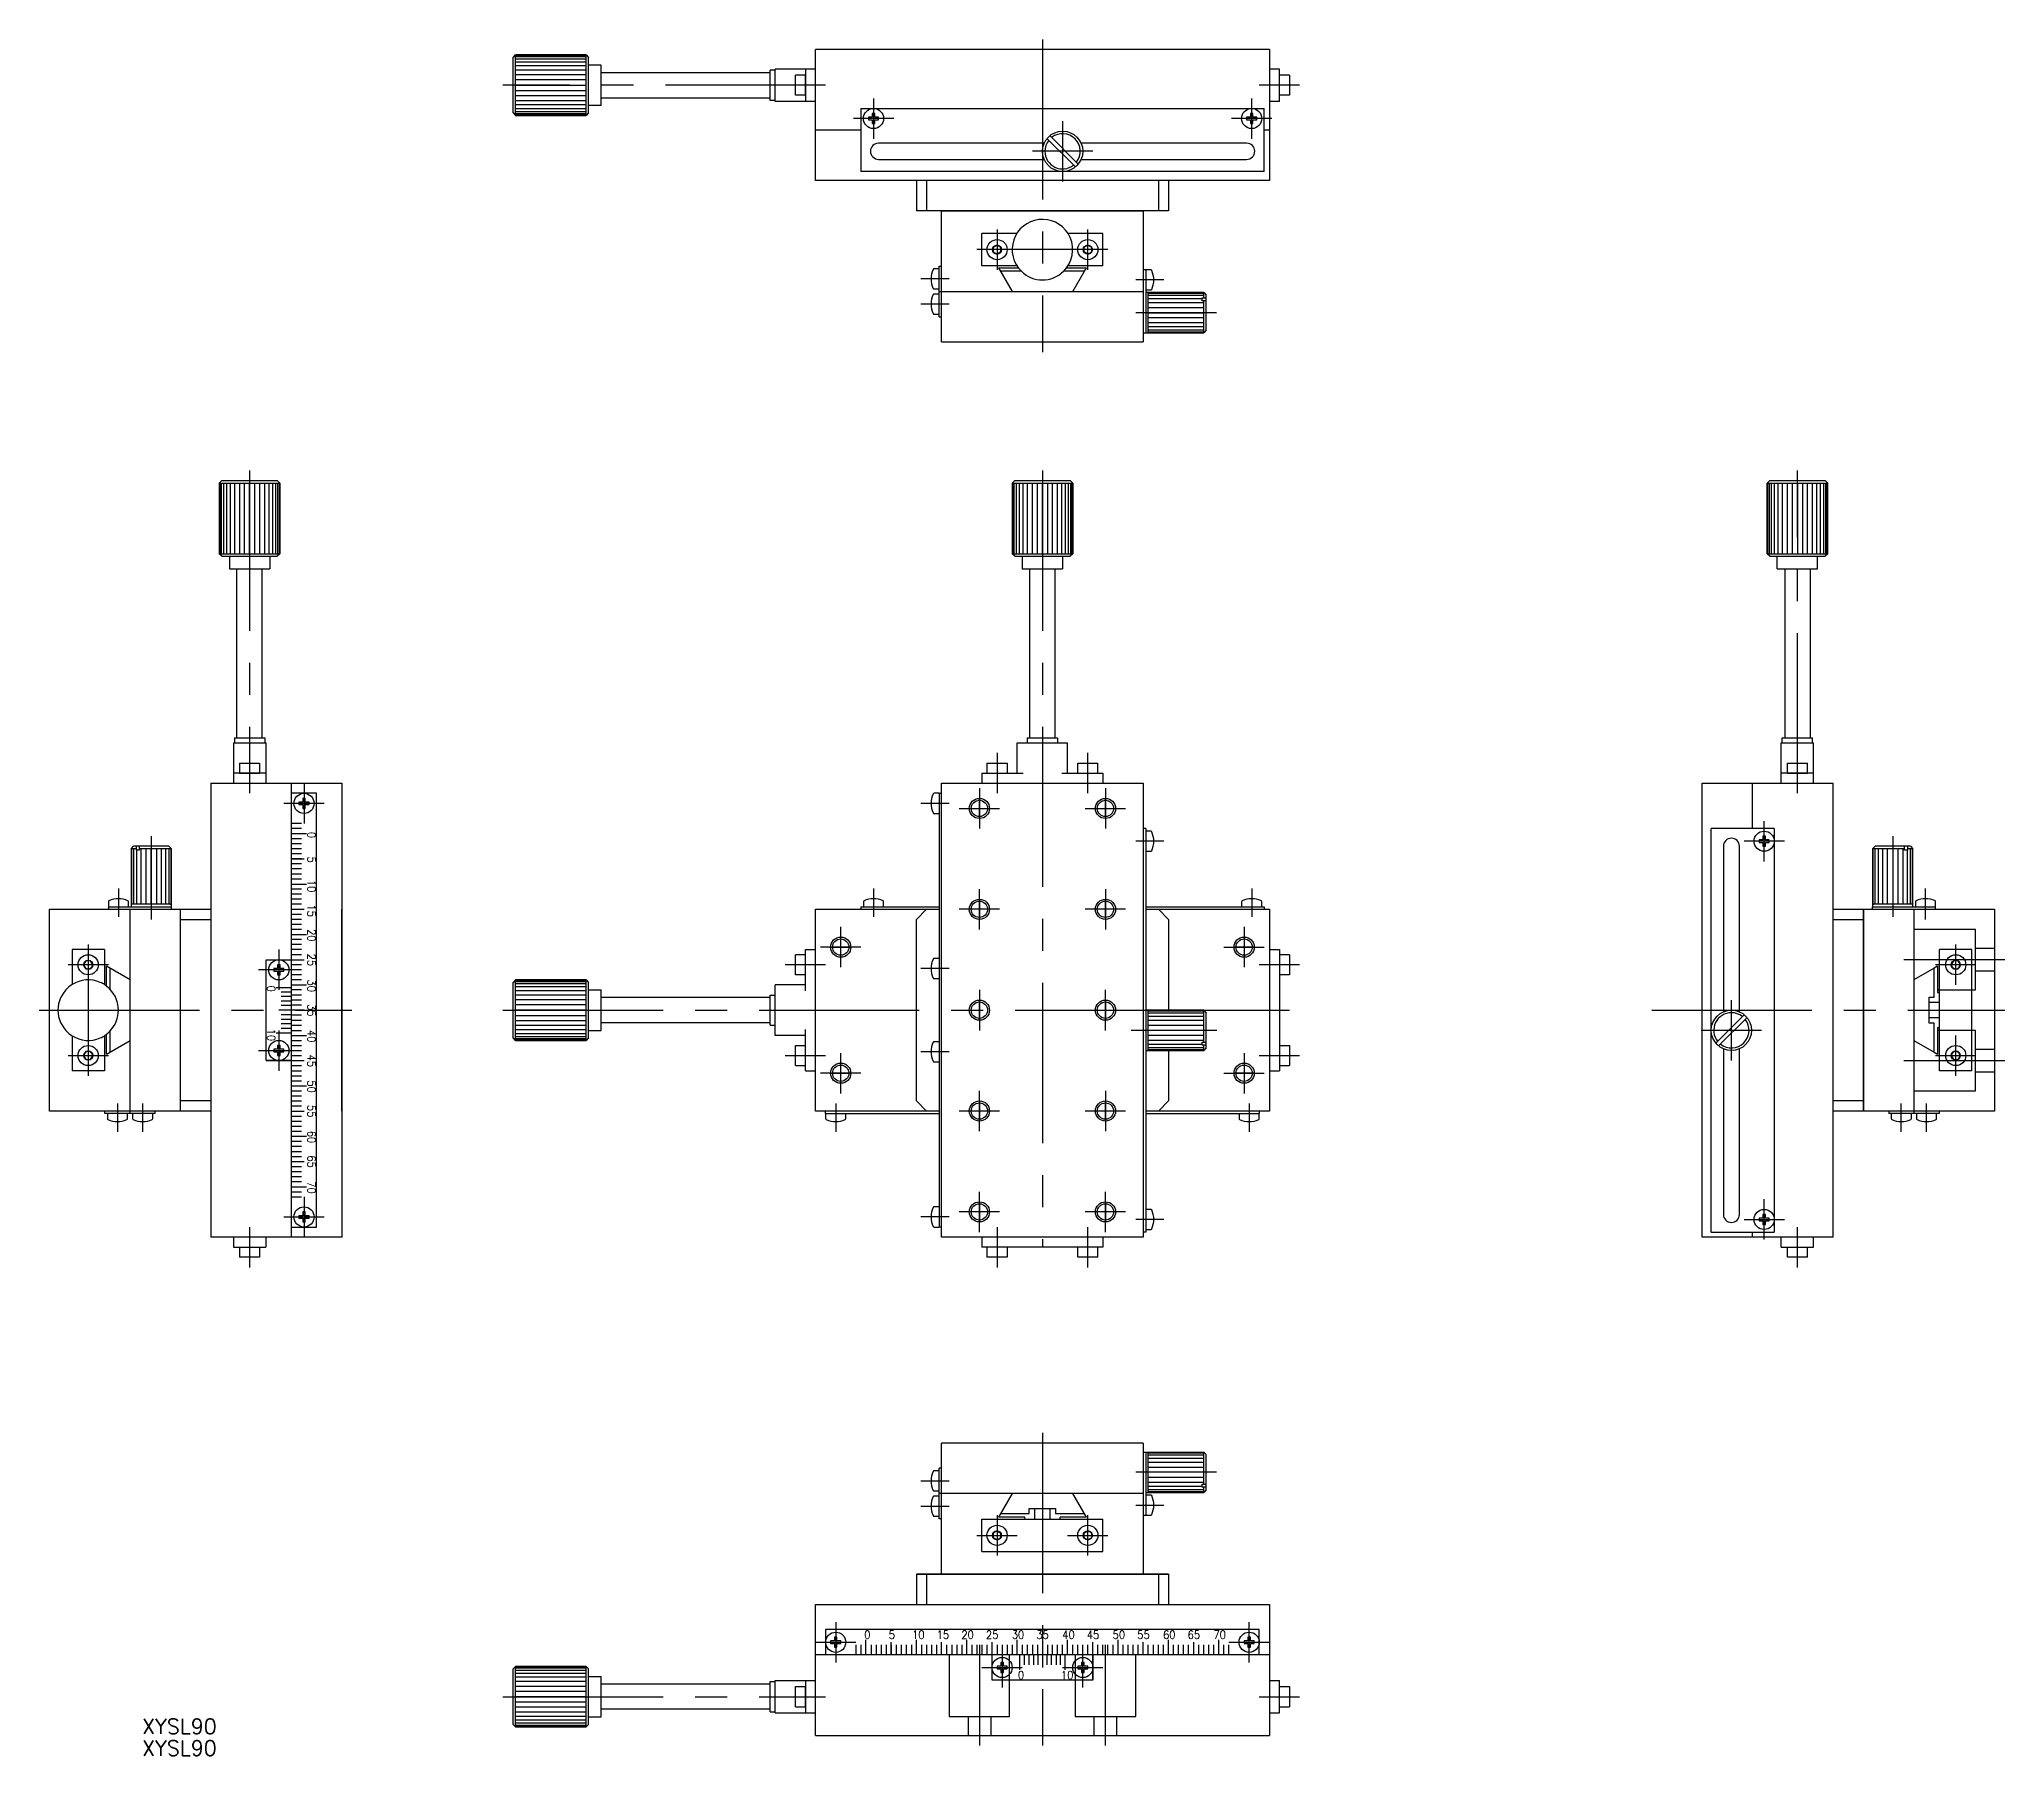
# Model space of a CAD drawing. Extents: x -199 to 404, y -148 to 193.
# Drawn here: x -198.9 to 190.8, y -147.8 to 192.5 of the extents above; entities that cross this region are included whole.
import ezdxf

# ---------------------------------------------------------------- set-up
doc = ezdxf.new("R2010")
doc.units = 0
doc.linetypes.add('CENTER', pattern=[50.8, 31.75, -6.35, 6.35, -6.35])
doc.linetypes.add('DASHED', pattern=[19.05, 12.7, -6.35])
doc.layers.get('0').update_dxf_attribs({"linetype": 'CONTINUOUS'})
doc.layers.add('CENTER', color=1, linetype='CENTER')
doc.styles.add('CONVERTER_2', font='txt.shx', dxfattribs={"width": 0.9})
doc.styles.get("Standard").update_dxf_attribs({"font": 'txt.shx', "height": 3, "bigfont": 'bigfont.shx'})

msp = doc.modelspace()

# ---------------------------------------------------------------- texts
at = {"color": 7, "linetype": 'CONTINUOUS', "style": 'CONVERTER_2', "width": 0.9}
for s, p in [('0', (-145.75, 35.36)), ('5', (-145.75, 30.48)), ('10', (-145.75, 25.84)), ('15', (-145.75, 20.96)), ('20', (-145.75, 16.08)), ('25', (-145.75, 11.2)), ('0', (-153.75, 4.86)), ('30', (-145.75, 6.08)), ('35', (-145.75, 1.2)), ('10', (-153.75, -3.66)), ('40', (-145.75, -3.92)), ('45', (-145.75, -8.8)), ('50', (-145.75, -13.92)), ('55', (-145.75, -18.8)), ('60', (-145.75, -23.92)), ('65', (-145.75, -28.8)), ('70', (-145.75, -33.92))]:
    msp.add_text(s, height=1.6, rotation=270, dxfattribs=at).set_placement(p)
for s, p in [('0', (-35.36, -124.64)), ('5', (-30.48, -124.64)), ('10', (-25.84, -124.64)), ('15', (-20.96, -124.64)), ('20', (-16.08, -124.64)), ('25', (-11.2, -124.64)), ('30', (-6.08, -124.64)), ('35', (-1.2, -124.64)), ('40', (3.92, -124.64)), ('45', (8.8, -124.64)), ('50', (13.92, -124.64)), ('55', (18.8, -124.64)), ('60', (23.92, -124.64)), ('65', (28.8, -124.64)), ('70', (33.92, -124.64)), ('0', (-4.86, -132.64)), ('10', (3.66, -132.64)), ('10', (3.66, -132.64))]:
    msp.add_text(s, height=1.6, dxfattribs=at).set_placement(p)
at = {"color": 7, "linetype": 'CONTINUOUS'}
for p in [(-178.55, -143.53), (-178.55, -147.83)]:
    msp.add_text('XYSL90', height=3, dxfattribs=at).set_placement(p)

# ---------------------------------------------------------------- linework, layer by layer
at = {"color": 7, "linetype": 'CONTINUOUS'}
for p, q in [((-105, 188.91), (-104.5, 189.41)), ((-105, 185.61), (-105, 188.91)), ((-90.5, 189.41), (-104.5, 189.41)), ((-104.5, 189.32), (-104.5, 189.41)), ((-90.5, 189.32), (-104.5, 189.32)), ((-104.5, 189.05), (-104.5, 189.32)), ((-90.5, 189.05), (-104.5, 189.05)), ((-104.5, 188.61), (-104.5, 189.05)), ((-90.5, 188.61), (-104.5, 188.61)), ((-104.5, 188.01), (-104.5, 188.61)), ((-90.5, 188.01), (-104.5, 188.01)), ((-104.5, 187.27), (-104.5, 188.01)), ((-90.5, 187.27), (-104.5, 187.27)), ((-104.5, 186.41), (-104.5, 187.27)), ((-90.5, 189.41), (-90, 188.91)), ((-90.5, 189.32), (-90.5, 189.41)), ((-90.5, 189.05), (-90.5, 189.32)), ((-90.5, 188.61), (-90.5, 189.05)), ((-90.5, 188.01), (-90.5, 188.61)), ((-90.5, 187.27), (-90.5, 188.01)), ((-90.5, 186.41), (-90.5, 187.27)), ((-90, 177.91), (-90, 188.91)), ((-87.5, 187.41), (-90, 187.41)), ((-87.5, 179.41), (-87.5, 187.41)), ((-87.5, 185.91), (-87.5, 187.41)), ((45, 190.51), (-45, 190.51)), ((-45, 164.51), (-45, 190.51)), ((-45, 185.61), (-45, 189.91)), ((45, 190.51), (45, 164.51)), ((45, 190.51), (45, 186.21)), ((-105, 185.41), (-105, 185.61)), ((-105, 181.41), (-105, 185.41)), ((-90.5, 186.41), (-104.5, 186.41)), ((-104.5, 185.44), (-104.5, 186.41)), ((-90.5, 185.44), (-104.5, 185.44)), ((-104.5, 184.46), (-104.5, 185.44)), ((-90.5, 184.46), (-104.5, 184.46)), ((-104.5, 183.41), (-104.5, 184.46)), ((-104.5, 183.41), (-90.5, 183.41)), ((-104.5, 177.41), (-104.5, 183.41)), ((-90.5, 185.44), (-90.5, 186.41)), ((-90.5, 184.46), (-90.5, 185.44)), ((-90.5, 183.41), (-90.5, 184.46)), ((-90.5, 177.41), (-90.5, 183.41)), ((-87.5, 185.91), (-54, 185.91)), ((-87.5, 180.91), (-87.5, 185.91)), ((-54, 185.91), (-54, 186.41)), ((-53, 186.41), (-54, 186.41)), ((-54, 180.91), (-54, 185.91)), ((-53, 180.21), (-53, 186.61)), ((-47, 186.61), (-53, 186.61)), ((-49, 181.41), (-49, 185.41)), ((-47, 185.41), (-49, 185.41)), ((-47, 186.61), (-47, 180.21)), ((-45, 186.61), (-47, 186.61)), ((-47, 181.41), (-47, 185.41)), ((47, 186.61), (45, 186.61)), ((47, 180.21), (47, 186.61)), ((49, 185.41), (47, 185.41)), ((49, 185.41), (49, 181.41)), ((-105, 177.91), (-105, 181.41)), ((-104.5, 182.37), (-90.5, 182.37)), ((-104.5, 181.39), (-90.5, 181.39)), ((-104.5, 180.41), (-90.5, 180.41)), ((-104.5, 179.56), (-90.5, 179.56)), ((-87.5, 179.41), (-90, 179.41)), ((-87.5, 179.41), (-90, 179.41)), ((-87.5, 180.91), (-54, 180.91)), ((-87.5, 179.41), (-87.5, 180.91)), ((-54, 180.41), (-54, 180.91)), ((-53, 180.41), (-54, 180.41)), ((-47, 180.21), (-53, 180.21)), ((-47, 181.41), (-49, 181.41)), ((-45, 180.21), (-47, 180.21)), ((47, 180.21), (45, 180.21)), ((49, 181.41), (47, 181.41)), ((-105, 177.91), (-104.5, 177.41)), ((-104.5, 178.82), (-90.5, 178.82)), ((-104.5, 178.22), (-90.5, 178.22)), ((-104.5, 177.78), (-90.5, 177.78)), ((-104.5, 177.51), (-90.5, 177.51)), ((-104.5, 177.41), (-90.5, 177.41)), ((-90.5, 177.41), (-104.5, 177.41)), ((-90, 177.91), (-90.5, 177.41)), ((-36, 178.81), (44, 178.81)), ((-36, 178.81), (-36, 174.51)), ((-33.75, 177.06), (-34.5, 177.06)), ((-34.5, 177.06), (-34.5, 176.56)), ((-34.5, 176.56), (-33.75, 176.56)), ((-33.25, 177.81), (-33.75, 177.81)), ((-33.75, 177.81), (-33.75, 177.06)), ((-33.75, 176.56), (-33.75, 175.81)), ((-33.75, 175.81), (-33.25, 175.81)), ((-33.25, 177.06), (-33.25, 177.81)), ((-32.5, 177.06), (-33.25, 177.06)), ((-33.25, 175.81), (-33.25, 176.56)), ((-33.25, 176.56), (-32.5, 176.56)), ((-32.5, 176.56), (-32.5, 177.06)), ((40.5, 177.06), (40.5, 176.56)), ((41.25, 177.06), (40.5, 177.06)), ((40.5, 176.56), (41.25, 176.56)), ((41.25, 177.81), (41.25, 177.06)), ((41.75, 177.81), (41.25, 177.81)), ((41.25, 176.56), (41.25, 175.81)), ((41.25, 175.81), (41.75, 175.81)), ((41.75, 177.06), (41.75, 177.81)), ((42.5, 177.06), (41.75, 177.06)), ((41.75, 176.56), (42.5, 176.56)), ((41.75, 175.81), (41.75, 176.56)), ((42.5, 176.56), (42.5, 177.06)), ((44, 174.51), (44, 178.81)), ((-36, 174.51), (-45, 174.51)), ((-36, 174.51), (-36, 166.31)), ((0.33, 171.91), (-32.5, 171.91)), ((6.53, 167.22), (0.9, 172.85)), ((7.1, 167.78), (1.47, 173.41)), ((40.5, 171.91), (7.67, 171.91)), ((44, 166.31), (44, 174.51)), ((45, 174.51), (44, 174.51)), ((-32.5, 168.71), (0.33, 168.71)), ((7.67, 168.71), (40.5, 168.71)), ((45, 164.51), (-45, 164.51)), ((44, 166.31), (-36, 166.31)), ((-25, 164.51), (-25, 158.51)), ((-23, 164.51), (-23, 158.51)), ((23, 164.51), (23, 158.51)), ((25, 164.51), (25, 158.51)), ((25, 158.51), (-25, 158.51)), ((-20, 158.51), (20, 158.51)), ((-20, 158.51), (20, 158.51)), ((-20, 132.51), (-20, 158.51)), ((20, 158.51), (20, 134.31)), ((-5.08, 154.01), (-12, 154.01)), ((-12, 147.61), (-12, 154.01)), ((12, 154.01), (5.08, 154.01)), ((12, 147.61), (12, 154.01)), ((-9, 151.71), (-9.78, 151.26)), ((-9.78, 151.26), (-9.78, 150.36)), ((-9.78, 150.36), (-9, 149.91)), ((-8.22, 151.26), (-9, 151.71)), ((-8.22, 150.36), (-9, 149.91)), ((-8.22, 150.36), (-8.22, 151.26)), ((9, 151.71), (8.22, 151.26)), ((8.22, 151.26), (8.22, 150.36)), ((9, 149.91), (8.22, 150.36)), ((9.78, 151.26), (9, 151.71)), ((9, 149.91), (9.78, 150.36)), ((9.78, 150.36), (9.78, 151.26)), ((-20.5, 147.01), (-21.49, 147.01)), ((-20.5, 137.51), (-20.5, 147.51)), ((-20.5, 147.51), (-20, 147.51)), ((-20, 147.21), (-20, 147.51)), ((-5.08, 147.61), (-12, 147.61)), ((-8.71, 147.21), (-6, 142.51)), ((-8.71, 147.21), (-4.8, 147.21)), ((-4.18, 146.51), (-8.31, 146.51)), ((8.31, 146.51), (4.18, 146.51)), ((4.8, 147.21), (8.71, 147.21)), ((12, 147.61), (5.08, 147.61)), ((6, 142.51), (8.31, 146.51)), ((8.31, 146.51), (8.71, 147.21)), ((8.31, 146.51), (8.48, 146.81)), ((20.5, 146.81), (20, 146.81)), ((20.5, 146.81), (20.5, 134.31)), ((21.49, 146.81), (20.5, 146.81)), ((-21.49, 143.01), (-20.5, 143.01)), ((-20.5, 142.01), (-21.49, 142.01)), ((-20.5, 142.51), (20, 142.51)), ((20.5, 142.81), (21.49, 142.81)), ((32, 142.31), (20.5, 142.31)), ((21, 134.31), (21, 142.31)), ((21, 142.18), (32, 142.18)), ((21, 141.78), (32, 141.78)), ((21, 141.14), (31.7, 141.14)), ((31.7, 140.68), (31.7, 141.24)), ((31.7, 141.24), (32.5, 141.24)), ((32.5, 140.68), (31.7, 140.68)), ((32, 141.24), (32, 142.31)), ((32, 142.31), (32.5, 141.81)), ((32, 134.31), (32, 140.68)), ((32.5, 134.81), (32.5, 141.81)), ((-21.49, 138.01), (-20.5, 138.01)), ((-20.5, 137.51), (-20, 137.51)), ((21, 140.31), (32, 140.31)), ((21, 139.35), (32, 139.35)), ((21, 138.31), (32, 138.31)), ((32, 137.28), (21, 137.28)), ((20, 134.31), (32, 134.31)), ((20, 134.31), (20, 132.51)), ((32, 136.31), (21, 136.31)), ((32, 135.49), (21, 135.49)), ((32, 134.85), (21, 134.85)), ((21, 134.56), (21, 134.31)), ((32, 134.45), (21, 134.45)), ((32.5, 134.81), (32, 134.31)), ((-20, 132.51), (20, 132.51)), ((-163.25, 104.5), (-162.75, 105)), ((-163.25, 104.5), (-163.25, 90.5)), ((-163.25, 104.5), (-163.16, 104.5)), ((-163.16, 104.5), (-163.16, 90.5)), ((-163.16, 104.5), (-162.89, 104.5)), ((-162.89, 104.5), (-162.89, 90.5)), ((-162.89, 104.5), (-162.44, 104.5)), ((-162.75, 105), (-159.45, 105)), ((-162.44, 104.5), (-162.44, 90.5)), ((-162.44, 104.5), (-161.84, 104.5)), ((-161.84, 104.5), (-161.84, 90.5)), ((-161.84, 104.5), (-161.1, 104.5)), ((-161.1, 104.5), (-161.1, 90.5)), ((-161.1, 104.5), (-160.25, 104.5)), ((-160.25, 104.5), (-160.25, 90.5)), ((-160.25, 104.5), (-159.27, 104.5)), ((-159.45, 105), (-159.25, 105)), ((-159.27, 104.5), (-159.27, 90.5)), ((-159.27, 104.5), (-158.29, 104.5)), ((-159.25, 105), (-155.25, 105)), ((-158.29, 104.5), (-158.29, 90.5)), ((-158.29, 104.5), (-157.25, 104.5)), ((-157.25, 90.5), (-157.25, 104.5)), ((-157.25, 104.5), (-151.25, 104.5)), ((-156.21, 90.5), (-156.21, 104.5)), ((-155.25, 105), (-151.75, 105)), ((-155.23, 90.5), (-155.23, 104.5)), ((-154.25, 90.5), (-154.25, 104.5)), ((-153.39, 90.5), (-153.39, 104.5)), ((-152.65, 90.5), (-152.65, 104.5)), ((-152.05, 90.5), (-152.05, 104.5)), ((-151.25, 104.5), (-151.75, 105)), ((-151.61, 90.5), (-151.61, 104.5)), ((-151.34, 90.5), (-151.34, 104.5)), ((-151.25, 104.5), (-151.25, 90.5)), ((-151.25, 90.5), (-151.25, 104.5)), ((-6, 104.5), (-5.5, 105)), ((-6, 104.5), (-6, 90.5)), ((-6, 104.5), (-5.91, 104.5)), ((-5.91, 104.5), (-5.91, 90.5)), ((-5.91, 104.5), (-5.64, 104.5)), ((-5.64, 104.5), (-5.64, 90.5)), ((-5.64, 104.5), (-5.2, 104.5)), ((-5.5, 105), (-2.2, 105)), ((-5.2, 104.5), (-5.2, 90.5)), ((-5.2, 104.5), (-4.6, 104.5)), ((-4.6, 104.5), (-4.6, 90.5)), ((-4.6, 104.5), (-3.86, 104.5)), ((-3.86, 104.5), (-3.86, 90.5)), ((-3.86, 104.5), (-3, 104.5)), ((-3, 104.5), (-3, 90.5)), ((-3, 104.5), (-2.02, 104.5)), ((-2.2, 105), (-2, 105)), ((-2.02, 104.5), (-2.02, 90.5)), ((-2.02, 104.5), (-1.04, 104.5)), ((-2, 105), (2, 105)), ((-1.04, 104.5), (-1.04, 90.5)), ((-1.04, 104.5), (0, 104.5)), ((0, 90.5), (0, 104.5)), ((0, 104.5), (6, 104.5)), ((1.04, 90.5), (1.04, 104.5)), ((2, 105), (5.5, 105)), ((2.02, 90.5), (2.02, 104.5)), ((3, 90.5), (3, 104.5)), ((3.86, 90.5), (3.86, 104.5)), ((4.6, 90.5), (4.6, 104.5)), ((5.2, 90.5), (5.2, 104.5)), ((6, 104.5), (5.5, 105)), ((5.64, 90.5), (5.64, 104.5)), ((5.91, 90.5), (5.91, 104.5)), ((6, 104.5), (6, 90.5)), ((6, 90.5), (6, 104.5)), ((144.24, 105), (143.74, 104.5)), ((143.74, 104.5), (149.74, 104.5)), ((143.74, 90.5), (143.74, 104.5)), ((143.74, 104.5), (143.74, 90.5)), ((143.83, 104.5), (143.83, 90.5)), ((144.1, 104.5), (144.1, 90.5)), ((144.24, 105), (147.74, 105)), ((144.54, 104.5), (144.54, 90.5)), ((145.14, 104.5), (145.14, 90.5)), ((145.88, 104.5), (145.88, 90.5)), ((146.74, 104.5), (146.74, 90.5)), ((147.72, 104.5), (147.72, 90.5)), ((147.74, 105), (151.74, 105)), ((148.7, 104.5), (148.7, 90.5)), ((149.74, 104.5), (149.74, 90.5)), ((149.74, 104.5), (150.78, 104.5)), ((150.78, 90.5), (150.78, 104.5)), ((150.78, 104.5), (151.76, 104.5)), ((151.74, 105), (151.94, 105)), ((151.76, 90.5), (151.76, 104.5)), ((151.76, 104.5), (152.74, 104.5)), ((151.94, 105), (155.24, 105)), ((152.74, 90.5), (152.74, 104.5)), ((152.74, 104.5), (153.6, 104.5)), ((153.6, 90.5), (153.6, 104.5)), ((153.6, 104.5), (154.34, 104.5)), ((154.34, 90.5), (154.34, 104.5)), ((154.34, 104.5), (154.94, 104.5)), ((154.94, 90.5), (154.94, 104.5)), ((154.94, 104.5), (155.38, 104.5)), ((155.24, 105), (155.74, 104.5)), ((155.38, 90.5), (155.38, 104.5)), ((155.38, 104.5), (155.65, 104.5)), ((155.65, 90.5), (155.65, 104.5)), ((155.65, 104.5), (155.74, 104.5)), ((155.74, 90.5), (155.74, 104.5)), ((-163.25, 90.5), (-163.16, 90.5)), ((-162.75, 90), (-163.25, 90.5)), ((-163.16, 90.5), (-162.89, 90.5)), ((-162.89, 90.5), (-162.44, 90.5)), ((-162.75, 90), (-151.75, 90)), ((-162.44, 90.5), (-161.84, 90.5)), ((-161.84, 90.5), (-161.1, 90.5)), ((-161.25, 90), (-153.25, 90)), ((-161.25, 90), (-161.25, 87.5)), ((-161.1, 90.5), (-160.25, 90.5)), ((-160.25, 90.5), (-159.27, 90.5)), ((-159.27, 90.5), (-158.29, 90.5)), ((-158.29, 90.5), (-157.25, 90.5)), ((-157.25, 90.5), (-151.25, 90.5)), ((-153.25, 90), (-153.25, 87.5)), ((-153.25, 90), (-153.25, 87.5)), ((-152.05, 90.5), (-151.61, 90.5)), ((-151.25, 90.5), (-151.75, 90)), ((-151.61, 90.5), (-151.34, 90.5)), ((-151.34, 90.5), (-151.25, 90.5)), ((-6, 90.5), (-5.91, 90.5)), ((-5.5, 90), (-6, 90.5)), ((-5.91, 90.5), (-5.64, 90.5)), ((-5.64, 90.5), (-5.2, 90.5)), ((-5.5, 90), (5.5, 90)), ((-5.2, 90.5), (-4.6, 90.5)), ((-4.6, 90.5), (-3.86, 90.5)), ((-4, 90), (-4, 87.5)), ((-4, 90), (4, 90)), ((-3.86, 90.5), (-3, 90.5)), ((-3, 90.5), (-2.02, 90.5)), ((-2.02, 90.5), (-1.04, 90.5)), ((-1.04, 90.5), (0, 90.5)), ((0, 90.5), (6, 90.5)), ((4, 90), (4, 87.5)), ((4, 90), (4, 87.5)), ((6, 90.5), (5.5, 90)), ((143.74, 90.5), (149.74, 90.5)), ((144.24, 90), (143.74, 90.5)), ((144.24, 90), (155.24, 90)), ((145.74, 87.5), (145.74, 90)), ((145.74, 87.5), (145.74, 90)), ((149.74, 90.5), (150.78, 90.5)), ((150.78, 90.5), (151.76, 90.5)), ((151.76, 90.5), (152.74, 90.5)), ((152.74, 90.5), (153.6, 90.5)), ((153.6, 90.5), (154.34, 90.5)), ((153.74, 87.5), (153.74, 90)), ((154.34, 90.5), (154.94, 90.5)), ((154.94, 90.5), (155.38, 90.5)), ((155.74, 90.5), (155.24, 90)), ((155.38, 90.5), (155.65, 90.5)), ((155.65, 90.5), (155.74, 90.5)), ((-161.25, 87.5), (-153.25, 87.5)), ((-161.25, 87.5), (-159.75, 87.5)), ((-159.75, 54), (-159.75, 87.5)), ((-159.75, 87.5), (-154.75, 87.5)), ((-154.75, 54), (-154.75, 87.5)), ((-154.75, 87.5), (-153.25, 87.5)), ((-4, 87.5), (-2.5, 87.5)), ((-4, 87.5), (4, 87.5)), ((-2.5, 54), (-2.5, 87.5)), ((-2.5, 87.5), (2.5, 87.5)), ((2.5, 54), (2.5, 87.5)), ((2.5, 87.5), (4, 87.5)), ((145.74, 87.5), (147.24, 87.5)), ((145.74, 87.5), (153.74, 87.5)), ((147.24, 87.5), (147.24, 54)), ((147.24, 87.5), (152.24, 87.5)), ((152.24, 87.5), (152.24, 54)), ((152.24, 87.5), (153.74, 87.5)), ((-160.45, 53), (-154.05, 53)), ((-160.45, 53), (-160.45, 47)), ((-160.25, 54), (-160.25, 53)), ((-160.25, 54), (-159.75, 54)), ((-159.75, 54), (-154.75, 54)), ((-154.75, 54), (-154.25, 54)), ((-154.25, 54), (-154.25, 53)), ((-154.05, 53), (-154.05, 47)), ((-5, 53), (-3, 53)), ((-5, 47), (-5, 53)), ((-3, 54), (-2.5, 54)), ((-3, 54), (-3, 53)), ((-3, 53), (3, 53)), ((-2.5, 54), (2.5, 54)), ((2.5, 54), (3, 54)), ((3, 54), (3, 53)), ((3, 53), (5, 53)), ((5, 47), (5, 53)), ((146.54, 47), (146.54, 53)), ((146.54, 53), (152.94, 53)), ((146.74, 54), (147.24, 54)), ((146.74, 53), (146.74, 54)), ((147.24, 54), (152.24, 54)), ((152.24, 54), (152.74, 54)), ((152.74, 53), (152.74, 54)), ((152.94, 47), (152.94, 53)), ((-154.05, 47), (-160.45, 47)), ((-160.45, 47), (-160.45, 45)), ((-159.25, 49), (-155.25, 49)), ((-159.25, 49), (-159.25, 47)), ((-159.25, 47), (-155.25, 47)), ((-155.25, 49), (-155.25, 47)), ((-154.05, 47), (-154.05, 45)), ((-12, 47), (-12, 45)), ((-12, 47), (-3.84, 47)), ((-11, 49), (-11, 47)), ((-11, 49), (-7, 49)), ((-7, 49), (-7, 47)), ((3.84, 47), (7, 47)), ((7, 49), (11, 49)), ((7, 47), (7, 49)), ((7, 47), (12, 47)), ((11, 47), (11, 49)), ((11, 47), (12, 47)), ((12, 47), (12, 45)), ((146.54, 45), (146.54, 47)), ((152.94, 47), (146.54, 47)), ((147.74, 47), (147.74, 49)), ((147.74, 49), (151.74, 49)), ((147.74, 47), (151.74, 47)), ((151.74, 47), (151.74, 49)), ((152.94, 45), (152.94, 47)), ((-164.95, 45), (-164.95, -25)), ((-164.95, 45), (-138.95, 45)), ((-148.95, 43), (-148.95, 45)), ((-148.95, -45), (-148.95, 43)), ((-143.95, 43), (-148.95, 43)), ((-143.95, -43), (-143.95, 43)), ((-138.95, 45), (-138.95, 0)), ((-20.5, 43), (-21.49, 43)), ((-20.5, 43), (-20.5, 29.78)), ((-20.5, 43), (-20, 43)), ((-20, 45), (-14, 45)), ((-20, 43), (-20, 45)), ((-20, -43), (-20, 43)), ((-14, 45), (-12, 45)), ((-12, 45), (-10, 45)), ((-10, 45), (-4, 45)), ((-4, 45), (20, 45)), ((-3, 45), (-2.5, 45)), ((-2.5, 45), (2.5, 45)), ((2.5, 45), (3, 45)), ((20, 45), (20, -45)), ((130.84, -45), (130.84, 45)), ((130.84, 45), (156.84, 45)), ((140.84, 36), (140.84, 45)), ((151.94, 45), (156.24, 45)), ((156.84, -45), (156.84, 45)), ((-146.7, 41.25), (-147.45, 41.25)), ((-147.45, 41.25), (-147.45, 40.75)), ((-147.45, 40.75), (-146.7, 40.75)), ((-146.2, 42), (-146.7, 42)), ((-146.7, 42), (-146.7, 41.25)), ((-146.7, 40.75), (-146.7, 40)), ((-146.7, 40), (-146.2, 40)), ((-146.2, 41.25), (-146.2, 42)), ((-145.45, 41.25), (-146.2, 41.25)), ((-146.2, 40.75), (-145.45, 40.75)), ((-146.2, 40), (-146.2, 40.75)), ((-145.45, 40.75), (-145.45, 41.25)), ((-21.49, 39), (-20.5, 39)), ((-146.95, 37), (-148.95, 37)), ((-146.95, 36), (-148.95, 36)), ((-146.95, 36), (-148.95, 36)), ((20.5, 36), (20, 36)), ((20.5, 36), (20.5, -44)), ((21.49, 35.5), (20.5, 35.5)), ((132.64, -44), (132.64, 36)), ((140.84, 36), (132.64, 36)), ((145.14, 36), (140.84, 36)), ((145.14, 36), (145.14, -44)), ((-180.75, 32), (-180.25, 32.5)), ((-180.75, 32), (-180.75, 20.5)), ((-179.67, 32), (-180.75, 32)), ((-180.61, 21), (-180.61, 32)), ((-173.25, 32.5), (-180.25, 32.5)), ((-180.21, 21), (-180.21, 32)), ((-179.67, 31.7), (-179.67, 32.5)), ((-179.11, 31.7), (-179.67, 31.7)), ((-179.58, 21), (-179.58, 31.7)), ((-179.11, 32.5), (-179.11, 31.7)), ((-172.75, 32), (-179.11, 32)), ((-178.75, 21), (-178.75, 32)), ((-177.78, 21), (-177.78, 32)), ((-176.75, 21), (-176.75, 32)), ((-175.71, 32), (-175.71, 21)), ((-174.75, 32), (-174.75, 21)), ((-173.92, 32), (-173.92, 21)), ((-173.28, 32), (-173.28, 21)), ((-173.25, 32.5), (-172.75, 32)), ((-172.88, 32), (-172.88, 21)), ((-172.75, 20), (-172.75, 32)), ((-148.95, 35), (-145.95, 35)), ((-146.95, 34), (-148.95, 34)), ((-146.95, 33), (-148.95, 33)), ((-146.95, 33), (-148.95, 33)), ((-146.95, 33), (-148.95, 33)), ((-146.95, 32), (-148.95, 32)), ((-146.95, 32), (-148.95, 32)), ((20.5, 31.5), (21.49, 31.5)), ((135.04, 32.5), (135.04, -0.33)), ((138.24, -0.33), (138.24, 32.5)), ((142.14, 33.75), (142.14, 33.25)), ((142.89, 33.75), (142.14, 33.75)), ((142.14, 33.25), (142.89, 33.25)), ((142.89, 34.5), (142.89, 33.75)), ((143.39, 34.5), (142.89, 34.5)), ((142.89, 33.25), (142.89, 32.5)), ((142.89, 32.5), (143.39, 32.5)), ((143.39, 33.75), (143.39, 34.5)), ((144.14, 33.75), (143.39, 33.75)), ((143.39, 32.5), (143.39, 33.25)), ((143.39, 33.25), (144.14, 33.25)), ((144.14, 33.25), (144.14, 33.75)), ((164.64, 32), (165.14, 32.5)), ((164.64, 32), (164.64, 21)), ((171, 32), (164.64, 32)), ((164.78, 21), (164.78, 32)), ((172.14, 32.5), (165.14, 32.5)), ((165.18, 21), (165.18, 32)), ((165.81, 21), (165.81, 32)), ((166.64, 21), (166.64, 32)), ((167.61, 21), (167.61, 32)), ((168.64, 32), (168.64, 21)), ((169.68, 32), (169.68, 21)), ((170.64, 32), (170.64, 21)), ((171, 31.7), (171, 32.5)), ((171.57, 31.7), (171, 31.7)), ((171.47, 31.7), (171.47, 21)), ((171.57, 32.5), (171.57, 31.7)), ((172.64, 32), (171.57, 32)), ((172.1, 32), (172.1, 21)), ((172.14, 32.5), (172.64, 32)), ((172.5, 32), (172.5, 21)), ((172.64, 20.5), (172.64, 32)), ((-146.95, 31), (-148.95, 31)), ((-146.95, 31), (-148.95, 31)), ((-148.95, 30), (-146.45, 30)), ((-146.95, 30), (-148.95, 30)), ((-146.95, 30), (-148.95, 30)), ((-148.95, 25), (-148.95, 30)), ((-146.95, 29), (-148.95, 29)), ((-146.95, 28), (-148.95, 28)), ((-20.5, 29.78), (-20.5, -43)), ((-20.5, 29.78), (-20.5, 20.5)), ((-146.95, 27), (-148.95, 27)), ((-146.95, 26), (-148.95, 26)), ((-148.95, 25), (-145.95, 25)), ((-146.95, 24), (-148.95, 24)), ((-146.95, 24), (-148.95, 24)), ((-196.95, 20), (-164.95, 20)), ((-196.95, -20), (-196.95, 20)), ((-185.25, 21.49), (-185.25, 20.5)), ((-185.25, 20.5), (-172.75, 20.5)), ((-185.25, 20.5), (-185.25, 20)), ((-181.25, 20.5), (-181.25, 21.49)), ((-180.95, -20.5), (-180.95, 20)), ((-172.75, 21), (-180.75, 21)), ((-173, 21), (-172.75, 21)), ((-170.95, 18), (-170.95, 20)), ((-164.95, 20), (-164.95, 14.75)), ((-146.95, 23), (-148.95, 23)), ((-146.95, 23), (-148.95, 23)), ((-146.95, 22), (-148.95, 22)), ((-146.95, 22), (-148.95, 22)), ((-146.95, 21), (-148.95, 21)), ((-146.95, 21), (-148.95, 21)), ((-148.95, 20), (-146.45, 20)), ((-138.95, 0), (-138.95, 20)), ((-45, 20), (-20.5, 20)), ((-45, 14), (-45, 20)), ((-36, 20.5), (-20.5, 20.5)), ((-36, 20.5), (-36, 20)), ((-35.5, 21.49), (-35.5, 20.5)), ((-31.5, 20.5), (-31.5, 21.49)), ((-25, 18), (-23, 20)), ((-23, 20), (-20.5, 20)), ((20.5, 20.5), (44, 20.5)), ((20.5, 20), (45, 20)), ((23, 20), (25, 18)), ((39.5, 21.49), (39.5, 20.5)), ((43.5, 20.5), (43.5, 21.49)), ((44, 20.5), (44, 20)), ((44, 20.5), (44, 20)), ((45, 20), (45, -20)), ((156.84, 20), (188.84, 20)), ((162.84, 20), (162.84, -20)), ((162.84, -20), (162.84, 20)), ((162.84, 20), (177.14, 20)), ((162.84, 20), (162.84, 20)), ((172.64, 21), (164.64, 21)), ((164.64, 21), (164.64, 20.5)), ((164.64, 21), (164.89, 21)), ((164.64, 20.5), (177.14, 20.5)), ((164.64, 20), (164.64, 20.5)), ((172.84, 20), (172.84, -20.5)), ((173.14, 21.49), (173.14, 20.5)), ((177.14, 20.5), (177.14, 21.49)), ((177.14, 20), (177.14, 20.5)), ((188.84, 20), (188.84, -20)), ((-170.95, 18), (-164.95, 18)), ((-170.95, 0), (-170.95, 18)), ((-146.95, 19), (-148.95, 19)), ((-146.95, 18), (-148.95, 18)), ((-146.95, 17), (-148.95, 17)), ((-146.95, 16), (-148.95, 16)), ((-25, -18), (-25, 18)), ((25, 18), (25, 0)), ((156.84, 18), (162.84, 18)), ((-186.05, 12), (-192.45, 12)), ((-192.45, 12), (-192.45, 5.08)), ((-186.05, 12), (-186.05, 5.08)), ((-164.95, 14.75), (-164.95, 10.25)), ((-148.95, 15), (-145.95, 15)), ((-146.95, 14), (-148.95, 14)), ((-146.95, 13), (-148.95, 13)), ((-146.95, 12), (-148.95, 12)), ((-47, 11), (-47, 12)), ((-47, 7), (-47, 12)), ((-47, 12), (-45, 12)), ((-45, 12), (-45, 14)), ((-45, 10), (-45, 12)), ((45, 12), (47, 12)), ((47, 12), (47, -12)), ((47, 12), (47, 11)), ((177.94, 3.5), (177.94, 12)), ((184.34, 12), (177.94, 12)), ((184.34, -12), (184.34, 12)), ((-189.7, 9.78), (-190.15, 9)), ((-190.15, 9), (-189.7, 8.22)), ((-188.8, 9.78), (-189.7, 9.78)), ((-189.7, 8.22), (-188.8, 8.22)), ((-188.35, 9), (-188.8, 9.78)), ((-188.35, 9), (-188.8, 8.22)), ((-185.65, 4.8), (-185.65, 8.71)), ((-180.95, 6), (-185.65, 8.71)), ((-184.95, 8.31), (-184.95, 4.18)), ((-153.95, -10), (-153.95, 10)), ((-153.95, 10), (-148.95, 10)), ((-153.95, 10), (-146.45, 10)), ((-151.7, 8.25), (-152.45, 8.25)), ((-152.45, 8.25), (-152.45, 7.75)), ((-151.2, 9), (-151.7, 9)), ((-151.7, 9), (-151.7, 8.25)), ((-151.2, 8.25), (-151.2, 9)), ((-150.45, 8.25), (-151.2, 8.25)), ((-150.45, 7.75), (-150.45, 8.25)), ((-146.95, 11), (-148.95, 11)), ((-146.95, 9), (-148.95, 9)), ((-146.95, 8), (-148.95, 8)), ((-49, 7), (-49, 11)), ((-47, 11), (-49, 11)), ((-45, 4), (-45, 10)), ((-20.5, 10.25), (-21.49, 10.25)), ((49, 11), (47, 11)), ((49, 11), (49, 7)), ((176.84, 8.31), (172.84, 6)), ((177.54, 8.71), (176.84, 8.31)), ((176.84, 2.6), (176.84, 8.31)), ((177.54, 8.71), (177.54, 3.5)), ((180.69, 9.78), (180.24, 9)), ((180.69, 8.22), (180.24, 9)), ((181.59, 9.78), (180.69, 9.78)), ((180.69, 8.22), (181.59, 8.22)), ((182.04, 9), (181.59, 9.78)), ((181.59, 8.22), (182.04, 9)), ((-152.45, 7.75), (-151.7, 7.75)), ((-151.95, 4.5), (-148.95, 4.5)), ((-151.7, 7.75), (-151.7, 7)), ((-151.7, 7), (-151.2, 7)), ((-151.2, 7), (-151.2, 7.75)), ((-151.2, 7.75), (-150.45, 7.75)), ((-146.95, 7), (-148.95, 7)), ((-146.95, 6), (-148.95, 6)), ((-148.95, 5), (-145.95, 5)), ((-146.95, 4), (-148.95, 4)), ((-104.5, 6), (-105, 5.5)), ((-105, 2), (-105, 5.5)), ((-104.5, 6), (-90.5, 6)), ((-90.5, 6), (-104.5, 6)), ((-104.5, 0), (-104.5, 6)), ((-90.5, 5.91), (-104.5, 5.91)), ((-90.5, 5.64), (-104.5, 5.64)), ((-90.5, 5.2), (-104.5, 5.2)), ((-90.5, 4.6), (-104.5, 4.6)), ((-90.5, 0), (-90.5, 6)), ((-90.5, 6), (-90, 5.5)), ((-90, -5.5), (-90, 5.5)), ((-90, -4), (-90, 4)), ((-90, 4), (-87.5, 4)), ((-90, 4), (-87.5, 4)), ((-87.5, -4), (-87.5, 4)), ((-87.5, 2.5), (-87.5, 4)), ((-47, 5), (-53, 5)), ((-53, 3), (-53, 5)), ((-47, 7), (-49, 7)), ((-47, 3.84), (-47, 7)), ((-45, 3), (-45, 4)), ((-21.49, 6.25), (-20.5, 6.25)), ((49, 7), (47, 7)), ((-146.45, 0), (-151.45, 0)), ((-148.95, 3.6), (-150.95, 3.6)), ((-148.95, 2.7), (-150.95, 2.7)), ((-148.95, 1.8), (-150.95, 1.8)), ((-148.95, 0.9), (-150.95, 0.9)), ((-146.95, 3), (-148.95, 3)), ((-146.95, 2), (-148.95, 2)), ((-146.95, 1), (-148.95, 1)), ((-138.95, 0), (-138.95, -45)), ((-138.95, -20), (-138.95, 0)), ((-105, -2), (-105, 2)), ((-90.5, 3.86), (-104.5, 3.86)), ((-90.5, 3), (-104.5, 3)), ((-90.5, 2.02), (-104.5, 2.02)), ((-90.5, 1.04), (-104.5, 1.04)), ((-90.5, 0), (-104.5, 0)), ((-104.5, -1.04), (-104.5, 0)), ((-90.5, -1.04), (-90.5, 0)), ((-54, 2.5), (-87.5, 2.5)), ((-87.5, -2.5), (-87.5, 2.5)), ((-54, 3), (-53, 3)), ((-54, 2.5), (-54, 3)), ((-54, -2.5), (-54, 2.5)), ((-53, -3), (-53, 3)), ((-45, 2.5), (-45, 3)), ((-45, -2.5), (-45, 2.5)), ((21, 0), (20.5, 0)), ((32, 0), (21, 0)), ((21, 0), (21, -0.25)), ((21, -6), (21, 0)), ((32, 0), (32.5, -0.5)), ((32, -6.36), (32, 0)), ((175.84, -2.6), (175.84, 2.6)), ((175.84, 2.6), (176.84, 2.6)), ((177.94, 1.5), (175.84, 1.5)), ((177.54, 3.5), (177.94, 3.5)), ((177.94, 1.5), (177.94, 3.5)), ((177.94, -1.5), (177.94, 1.5)), ((-170.95, -18), (-170.95, 0)), ((-148.95, -0.9), (-150.95, -0.9)), ((-150.95, -1.8), (-148.95, -1.8)), ((-148.95, -2.7), (-150.95, -2.7)), ((-150.95, -3.6), (-148.95, -3.6)), ((-146.95, -1), (-148.95, -1)), ((-148.95, -2), (-146.95, -2)), ((-148.95, -3), (-146.95, -3)), ((-105, -2.2), (-105, -2)), ((-105, -5.5), (-105, -2.2)), ((-104.5, -1.04), (-90.5, -1.04)), ((-104.5, -2.02), (-104.5, -1.04)), ((-104.5, -2.02), (-90.5, -2.02)), ((-104.5, -3), (-104.5, -2.02)), ((-104.5, -3), (-90.5, -3)), ((-104.5, -3.86), (-104.5, -3)), ((-104.5, -3.86), (-90.5, -3.86)), ((-104.5, -4.6), (-104.5, -3.86)), ((-90.5, -2.02), (-90.5, -1.04)), ((-90.5, -3), (-90.5, -2.02)), ((-90.5, -3.86), (-90.5, -3)), ((-90.5, -4.6), (-90.5, -3.86)), ((-54, -2.5), (-87.5, -2.5)), ((-87.5, -4), (-87.5, -2.5)), ((-54, -3), (-54, -2.5)), ((-54, -3), (-53, -3)), ((-53, -5), (-53, -3)), ((-47, -12), (-47, -3.84)), ((-45, -3), (-45, -2.5)), ((-45, -4), (-45, -3)), ((21, -0.14), (32, -0.14)), ((21, -0.54), (32, -0.54)), ((21, -1.17), (32, -1.17)), ((21, -2), (32, -2)), ((21, -2.96), (32, -2.96)), ((32.5, -7.5), (32.5, -0.5)), ((133.54, -6.53), (139.17, -0.9)), ((134.11, -7.1), (139.74, -1.47)), ((177.94, -1.5), (175.84, -1.5)), ((176.84, -2.6), (175.84, -2.6)), ((176.84, -3.5), (176.84, -2.6)), ((176.84, -8.31), (176.84, -3.5)), ((177.94, -3.5), (177.54, -3.5)), ((177.54, -3.5), (177.54, -8.71)), ((177.94, -12), (177.94, -1.5)), ((-192.45, -5.08), (-192.45, -12)), ((-186.05, -5.08), (-186.05, -12)), ((-185.65, -8.71), (-185.65, -4.8)), ((-185.65, -8.71), (-180.95, -6)), ((-184.95, -4.18), (-184.95, -8.31)), ((-151.7, -7.75), (-152.45, -7.75)), ((-152.45, -7.75), (-152.45, -8.25)), ((-151.95, -4.5), (-148.95, -4.5)), ((-151.7, -7), (-151.7, -7.75)), ((-151.2, -7), (-151.7, -7)), ((-151.2, -7.75), (-151.2, -7)), ((-150.45, -7.75), (-151.2, -7.75)), ((-150.45, -8.25), (-150.45, -7.75)), ((-148.95, -4), (-146.95, -4)), ((-148.95, -5), (-145.95, -5)), ((-148.95, -6), (-146.95, -6)), ((-148.95, -7), (-146.95, -7)), ((-104.5, -6), (-105, -5.5)), ((-104.5, -4.6), (-90.5, -4.6)), ((-104.5, -5.2), (-104.5, -4.6)), ((-104.5, -5.2), (-90.5, -5.2)), ((-104.5, -5.64), (-104.5, -5.2)), ((-104.5, -5.64), (-90.5, -5.64)), ((-104.5, -5.91), (-104.5, -5.64)), ((-104.5, -5.91), (-90.5, -5.91)), ((-104.5, -6), (-104.5, -5.91)), ((-104.5, -6), (-90.5, -6)), ((-90.5, -5.2), (-90.5, -4.6)), ((-90.5, -5.64), (-90.5, -5.2)), ((-90, -5.5), (-90.5, -6)), ((-90.5, -5.91), (-90.5, -5.64)), ((-90.5, -6), (-90.5, -5.91)), ((-90, -4), (-87.5, -4)), ((-47, -5), (-53, -5)), ((-49, -11), (-49, -7)), ((-49, -7), (-47, -7)), ((-45, -10), (-45, -4)), ((-20.5, -6.25), (-21.49, -6.25)), ((32, -4), (21, -4)), ((32, -5.04), (21, -5.04)), ((32, -6), (21, -6)), ((21, -8), (21, -6)), ((31.7, -6.83), (21, -6.83)), ((32, -7.46), (21, -7.46)), ((31.7, -6.93), (31.7, -6.36)), ((31.7, -6.36), (32.5, -6.36)), ((32.5, -6.93), (31.7, -6.93)), ((32, -8), (32, -6.93)), ((32.5, -7.5), (32, -8)), ((47, -7), (49, -7)), ((49, -7), (49, -11)), ((135.04, -7.67), (135.04, -40.5)), ((138.24, -40.5), (138.24, -7.67)), ((172.84, -6), (176.84, -8.31)), ((-189.7, -8.22), (-190.15, -9)), ((-190.15, -9), (-189.7, -9.78)), ((-188.8, -8.22), (-189.7, -8.22)), ((-189.7, -9.78), (-188.8, -9.78)), ((-188.8, -8.22), (-188.35, -9)), ((-188.8, -9.78), (-188.35, -9)), ((-153.95, -10), (-146.45, -10)), ((-148.95, -10), (-153.95, -10)), ((-153.95, -10), (-148.95, -10)), ((-152.45, -8.25), (-151.7, -8.25)), ((-151.7, -8.25), (-151.7, -9)), ((-151.7, -9), (-151.2, -9)), ((-151.2, -9), (-151.2, -8.25)), ((-151.2, -8.25), (-150.45, -8.25)), ((-148.95, -8), (-146.95, -8)), ((-148.95, -9), (-146.95, -9)), ((-148.95, -11), (-146.95, -11)), ((-49, -11), (-47, -11)), ((-45, -12), (-45, -10)), ((-21.49, -10.25), (-20.5, -10.25)), ((20.5, -8), (25, -8)), ((32, -7.86), (21, -7.86)), ((25, -8), (25, -18)), ((25, -8), (32, -8)), ((47, -11), (49, -11)), ((176.84, -8.31), (177.54, -8.71)), ((180.24, -9), (180.69, -8.22)), ((180.24, -9), (180.69, -9.78)), ((181.59, -8.22), (180.69, -8.22)), ((180.69, -9.78), (181.59, -9.78)), ((182.04, -9), (181.59, -8.22)), ((181.59, -9.78), (182.04, -9)), ((-186.05, -12), (-192.45, -12)), ((-148.95, -12), (-146.95, -12)), ((-148.95, -13), (-146.95, -13)), ((-148.95, -14), (-146.95, -14)), ((-148.95, -15), (-145.95, -15)), ((-47, -12), (-45, -12)), ((-45, -14), (-45, -12)), ((-45, -20), (-45, -14)), ((45, -12), (47, -12)), ((184.34, -12), (177.94, -12)), ((-164.95, -18), (-170.95, -18)), ((-170.95, -20), (-170.95, -18)), ((-148.95, -16), (-146.95, -16)), ((-148.95, -17), (-146.95, -17)), ((-148.95, -18), (-146.95, -18)), ((-148.95, -19), (-146.95, -19)), ((-25, -18), (-23, -20)), ((-25, -18), (-23, -20)), ((23, -20), (25, -18)), ((162.84, -18), (156.84, -18)), ((-164.95, -20), (-196.95, -20)), ((-185.95, -20.5), (-185.95, -20)), ((-185.65, -20), (-185.95, -20)), ((-175.95, -20.5), (-185.95, -20.5)), ((-185.45, -20.5), (-185.45, -21.49)), ((-181.45, -21.49), (-181.45, -20.5)), ((-180.45, -20.5), (-180.45, -21.49)), ((-176.45, -21.49), (-176.45, -20.5)), ((-175.95, -20.5), (-175.95, -20)), ((-148.95, -20), (-146.45, -20)), ((-148.95, -21), (-146.95, -21)), ((-148.95, -22), (-146.95, -22)), ((-148.95, -23), (-146.95, -23)), ((-43, -20), (-45, -20)), ((-20.5, -20), (-43, -20)), ((-43, -20.5), (-43, -20)), ((-43, -20.5), (-43, -21.49)), ((-43, -20.5), (-20.5, -20.5)), ((-39, -21.49), (-39, -20.5)), ((-20.5, -20), (-23, -20)), ((-20.5, -20), (-23, -20)), ((43, -20), (20.5, -20)), ((20.5, -20.5), (43, -20.5)), ((39, -20.5), (39, -21.49)), ((45, -20), (43, -20)), ((43, -20), (43, -20.5)), ((43, -21.49), (43, -20.5)), ((188.84, -20), (156.84, -20)), ((167.84, -20), (167.84, -20.5)), ((172.84, -20.5), (167.84, -20.5)), ((168.34, -20.5), (168.34, -21.49)), ((172.34, -21.49), (172.34, -20.5)), ((177.84, -20.5), (172.84, -20.5)), ((173.34, -20.5), (173.34, -21.49)), ((177.34, -21.49), (177.34, -20.5)), ((177.84, -20), (177.54, -20)), ((177.84, -20), (177.84, -20.5)), ((-164.95, -25), (-164.95, -45)), ((-148.95, -24), (-146.95, -24)), ((-148.95, -25), (-145.95, -25)), ((-148.95, -26), (-146.95, -26)), ((-148.95, -27), (-146.95, -27)), ((-148.95, -28), (-146.95, -28)), ((-148.95, -29), (-146.95, -29)), ((-148.95, -30), (-146.45, -30)), ((-148.95, -31), (-146.95, -31)), ((-148.95, -32), (-146.95, -32)), ((-148.95, -33), (-146.95, -33)), ((-148.95, -34), (-146.95, -34)), ((-148.95, -35), (-145.95, -35)), ((-148.95, -36), (-146.95, -36)), ((-148.95, -37), (-146.95, -37)), ((-147.45, -40.75), (-147.45, -41.25)), ((-146.7, -40.75), (-147.45, -40.75)), ((-147.45, -41.25), (-146.7, -41.25)), ((-146.2, -40), (-146.7, -40)), ((-146.7, -40), (-146.7, -40.75)), ((-146.7, -41.25), (-146.7, -42)), ((-146.7, -42), (-146.2, -42)), ((-146.2, -40.75), (-146.2, -40)), ((-145.45, -40.75), (-146.2, -40.75)), ((-146.2, -41.25), (-145.45, -41.25)), ((-146.2, -42), (-146.2, -41.25)), ((-145.45, -41.25), (-145.45, -40.75)), ((-20.5, -39), (-21.49, -39)), ((21.49, -39.5), (20.5, -39.5)), ((142.89, -41.25), (142.14, -41.25)), ((142.14, -41.25), (142.14, -41.75)), ((142.14, -41.75), (142.89, -41.75)), ((143.39, -40.5), (142.89, -40.5)), ((142.89, -40.5), (142.89, -41.25)), ((142.89, -41.75), (142.89, -42.5)), ((142.89, -42.5), (143.39, -42.5)), ((143.39, -41.25), (143.39, -40.5)), ((144.14, -41.25), (143.39, -41.25)), ((143.39, -42.5), (143.39, -41.75)), ((143.39, -41.75), (144.14, -41.75)), ((144.14, -41.75), (144.14, -41.25)), ((-146.45, -45), (-164.95, -45)), ((-160.45, -45), (-160.45, -47)), ((-154.05, -45), (-154.05, -47)), ((-148.95, -43), (-143.95, -43)), ((-145.95, -45), (-146.45, -45)), ((-138.95, -45), (-145.95, -45)), ((-21.49, -43), (-20.5, -43)), ((-20, -43), (-20.5, -43)), ((-20, -45), (-20, -43)), ((20, -45), (-20, -45)), ((-12, -45), (-12, -47)), ((12, -45), (12, -47)), ((20.5, -44), (20, -44)), ((20.5, -44), (20, -44)), ((20.5, -43.5), (21.49, -43.5)), ((156.84, -45), (130.84, -45)), ((132.64, -44), (140.84, -44)), ((140.84, -45), (140.84, -44)), ((140.84, -44), (145.14, -44)), ((146.54, -47), (146.54, -45)), ((156.84, -45), (152.54, -45)), ((152.94, -47), (152.94, -45)), ((-160.45, -47), (-154.05, -47)), ((-159.25, -47), (-159.25, -49)), ((-155.25, -49), (-159.25, -49)), ((-155.25, -47), (-155.25, -49)), ((0, -47), (-12, -47)), ((-11, -47), (-11, -49)), ((-7, -49), (-11, -49)), ((-7, -47), (-7, -49)), ((12, -47), (0, -47)), ((7, -49), (7, -47)), ((11, -49), (7, -49)), ((12, -47), (11, -47)), ((11, -49), (11, -47)), ((146.54, -47), (152.94, -47)), ((147.74, -49), (147.74, -47)), ((151.74, -49), (147.74, -49)), ((151.74, -49), (151.74, -47)), ((-20, -111.84), (-20, -85.84)), ((20, -85.84), (-20, -85.84)), ((20, -85.84), (20, -111.84)), ((20, -87.64), (32, -87.64)), ((20.5, -87.64), (20.5, -100.14)), ((21, -95.64), (21, -87.64)), ((21, -87.64), (21, -87.89)), ((21, -87.77), (32, -87.77)), ((21, -88.17), (32, -88.17)), ((21, -88.81), (32, -88.81)), ((21, -89.64), (32, -89.64)), ((32, -94), (32, -87.64)), ((32, -87.64), (32.5, -88.14)), ((32.5, -95.14), (32.5, -88.14)), ((-20.5, -91.34), (-21.49, -91.34)), ((-20.5, -100.84), (-20.5, -90.84)), ((-20, -90.84), (-20.5, -90.84)), ((21, -90.6), (32, -90.6)), ((32, -91.64), (21, -91.64)), ((32, -92.67), (21, -92.67)), ((-21.49, -95.34), (-20.5, -95.34)), ((-20.5, -96.34), (-21.49, -96.34)), ((20, -95.84), (-20.5, -95.84)), ((-6, -95.84), (-8.71, -100.54)), ((8.71, -100.54), (6, -95.84)), ((20.5, -95.64), (32, -95.64)), ((21.49, -96.14), (20.5, -96.14)), ((32, -93.64), (21, -93.64)), ((31.7, -94.47), (21, -94.47)), ((32, -95.1), (21, -95.1)), ((32, -95.5), (21, -95.5)), ((31.7, -94.57), (31.7, -94)), ((31.7, -94), (32.5, -94)), ((32.5, -94.57), (31.7, -94.57)), ((32, -95.64), (32, -94.57)), ((32.5, -95.14), (32, -95.64)), ((-21.49, -100.34), (-20.5, -100.34)), ((-20, -100.84), (-20.5, -100.84)), ((-20, -100.84), (-20, -100.54)), ((-12, -107.34), (-12, -100.94)), ((-12, -100.94), (-3.5, -100.94)), ((-3.5, -100.54), (-8.71, -100.54)), ((-8.31, -99.84), (-2.6, -99.84)), ((-3.5, -100.94), (-3.5, -100.54)), ((-3.5, -100.94), (-1.5, -100.94)), ((-2.6, -98.84), (2.6, -98.84)), ((-2.6, -99.84), (-2.6, -98.84)), ((-1.5, -100.94), (-1.5, -98.84)), ((-1.5, -100.94), (1.5, -100.94)), ((1.5, -100.94), (1.5, -98.84)), ((1.5, -100.94), (3.5, -100.94)), ((2.6, -98.84), (2.6, -99.84)), ((2.6, -99.84), (8.31, -99.84)), ((8.71, -100.54), (3.5, -100.54)), ((3.5, -100.94), (3.5, -100.54)), ((3.5, -100.94), (12, -100.94)), ((12, -107.34), (12, -100.94)), ((20, -100.14), (20.5, -100.14)), ((20.5, -100.14), (21.49, -100.14)), ((-9, -103.24), (-9.78, -103.69)), ((-9.78, -103.69), (-9.78, -104.59)), ((-9.78, -104.59), (-9, -105.04)), ((-9, -103.24), (-8.22, -103.69)), ((-9, -105.04), (-8.22, -104.59)), ((-8.22, -104.59), (-8.22, -103.69)), ((8.22, -103.69), (9, -103.24)), ((8.22, -103.69), (8.22, -104.59)), ((8.22, -104.59), (9, -105.04)), ((9.78, -103.69), (9, -103.24)), ((9, -105.04), (9.78, -104.59)), ((9.78, -104.59), (9.78, -103.69)), ((-12, -107.34), (12, -107.34)), ((-25, -111.84), (-25, -117.84)), ((-25, -111.84), (25, -111.84)), ((25, -111.84), (-25, -111.84)), ((-23, -111.84), (-23, -117.84)), ((20, -111.84), (-20, -111.84)), ((23, -111.84), (23, -117.84)), ((25, -111.84), (25, -117.84)), ((-45, -117.84), (0, -117.84)), ((-45, -143.84), (-45, -117.84)), ((0, -117.84), (45, -117.84)), ((45, -117.84), (45, -124.84)), ((43, -122.84), (-43, -122.84)), ((-43, -122.84), (-43, -127.84)), ((-40.75, -124.34), (-41.25, -124.34)), ((-41.25, -124.34), (-41.25, -125.09)), ((-40.75, -125.09), (-40.75, -124.34)), ((40.75, -124.34), (40.75, -125.09)), ((41.25, -124.34), (40.75, -124.34)), ((41.25, -125.09), (41.25, -124.34)), ((43, -127.84), (43, -122.84)), ((-43, -127.84), (-45, -127.84)), ((45, -127.84), (-43, -127.84)), ((-41.25, -125.09), (-42, -125.09)), ((-42, -125.09), (-42, -125.59)), ((-42, -125.59), (-41.25, -125.59)), ((-41.25, -125.59), (-41.25, -126.34)), ((-41.25, -126.34), (-40.75, -126.34)), ((-40, -125.09), (-40.75, -125.09)), ((-40.75, -126.34), (-40.75, -125.59)), ((-40.75, -125.59), (-40, -125.59)), ((-40, -125.59), (-40, -125.09)), ((-37, -125.84), (-37, -127.84)), ((-36, -125.84), (-36, -127.84)), ((-36, -125.84), (-36, -127.84)), ((-35, -127.84), (-35, -124.84)), ((-34, -125.84), (-34, -127.84)), ((-33, -125.84), (-33, -127.84)), ((-33, -125.84), (-33, -127.84)), ((-33, -125.84), (-33, -127.84)), ((-32, -125.84), (-32, -127.84)), ((-32, -125.84), (-32, -127.84)), ((-31, -125.84), (-31, -127.84)), ((-31, -125.84), (-31, -127.84)), ((-30, -127.84), (-30, -125.34)), ((-30, -125.84), (-30, -127.84)), ((-30, -125.84), (-30, -127.84)), ((-25, -127.84), (-30, -127.84)), ((-29, -125.84), (-29, -127.84)), ((-28, -125.84), (-28, -127.84)), ((-27, -125.84), (-27, -127.84)), ((-26, -125.84), (-26, -127.84)), ((-25, -127.84), (-25, -124.84)), ((-24, -125.84), (-24, -127.84)), ((-24, -125.84), (-24, -127.84)), ((-23, -125.84), (-23, -127.84)), ((-23, -125.84), (-23, -127.84)), ((-22, -125.84), (-22, -127.84)), ((-22, -125.84), (-22, -127.84)), ((-21, -125.84), (-21, -127.84)), ((-21, -125.84), (-21, -127.84)), ((-20, -127.84), (-20, -125.34)), ((-19, -125.84), (-19, -127.84)), ((-18, -125.84), (-18, -127.84)), ((-17, -125.84), (-17, -127.84)), ((-16, -125.84), (-16, -127.84)), ((-15, -127.84), (-15, -124.84)), ((-14, -125.84), (-14, -127.84)), ((-13, -125.84), (-13, -127.84)), ((-12, -125.84), (-12, -127.84)), ((-11, -125.84), (-11, -127.84)), ((-10, -132.84), (-10, -125.34)), ((-10, -132.84), (-10, -127.84)), ((-9, -125.84), (-9, -127.84)), ((-8, -125.84), (-8, -127.84)), ((-7, -125.84), (-7, -127.84)), ((-6, -125.84), (-6, -127.84)), ((-5, -127.84), (-5, -124.84)), ((-4.5, -130.84), (-4.5, -127.84)), ((-4, -125.84), (-4, -127.84)), ((-3.6, -127.84), (-3.6, -129.84)), ((-3, -125.84), (-3, -127.84)), ((-2.7, -127.84), (-2.7, -129.84)), ((-2, -125.84), (-2, -127.84)), ((-1.8, -127.84), (-1.8, -129.84)), ((-1, -125.84), (-1, -127.84)), ((-0.9, -127.84), (-0.9, -129.84)), ((0, -125.34), (0, -130.34)), ((0.9, -127.84), (0.9, -129.84)), ((1, -125.84), (1, -127.84)), ((1.8, -129.84), (1.8, -127.84)), ((2, -127.84), (2, -125.84)), ((2.7, -127.84), (2.7, -129.84)), ((3, -127.84), (3, -125.84)), ((3.6, -129.84), (3.6, -127.84)), ((3.6, -129.84), (3.6, -127.84)), ((4, -127.84), (4, -125.84)), ((4.5, -130.84), (4.5, -127.84)), ((4.5, -130.84), (4.5, -127.84)), ((5, -127.84), (5, -124.84)), ((6, -127.84), (6, -125.84)), ((7, -127.84), (7, -125.84)), ((8, -127.84), (8, -125.84)), ((9, -127.84), (9, -125.84)), ((10, -132.84), (10, -125.34)), ((10, -127.84), (10, -132.84)), ((10, -132.84), (10, -127.84)), ((10, -127.84), (10, -132.84)), ((10, -132.84), (10, -127.84)), ((11, -127.84), (11, -125.84)), ((12, -127.84), (12, -125.84)), ((13, -127.84), (13, -125.84)), ((14, -127.84), (14, -125.84)), ((15, -127.84), (15, -124.84)), ((16, -127.84), (16, -125.84)), ((17, -127.84), (17, -125.84)), ((18, -127.84), (18, -125.84)), ((19, -127.84), (19, -125.84)), ((20, -127.84), (20, -125.34)), ((21, -127.84), (21, -125.84)), ((22, -127.84), (22, -125.84)), ((23, -127.84), (23, -125.84)), ((24, -127.84), (24, -125.84)), ((25, -127.84), (25, -124.84)), ((26, -127.84), (26, -125.84)), ((27, -127.84), (27, -125.84)), ((28, -127.84), (28, -125.84)), ((29, -127.84), (29, -125.84)), ((30, -127.84), (30, -125.34)), ((31, -127.84), (31, -125.84)), ((32, -127.84), (32, -125.84)), ((33, -127.84), (33, -125.84)), ((34, -127.84), (34, -125.84)), ((35, -127.84), (35, -124.84)), ((36, -127.84), (36, -125.84)), ((37, -127.84), (37, -125.84)), ((40, -125.09), (40, -125.59)), ((40.75, -125.09), (40, -125.09)), ((40, -125.59), (40.75, -125.59)), ((40.75, -125.59), (40.75, -126.34)), ((40.75, -126.34), (41.25, -126.34)), ((42, -125.09), (41.25, -125.09)), ((41.25, -125.59), (42, -125.59)), ((41.25, -126.34), (41.25, -125.59)), ((42, -125.59), (42, -125.09)), ((45, -124.84), (45, -125.34)), ((45, -125.34), (45, -143.84)), ((-104.5, -130.14), (-105, -130.64)), ((-105, -134.14), (-105, -130.64)), ((-104.5, -130.14), (-90.5, -130.14)), ((-90.5, -130.14), (-104.5, -130.14)), ((-104.5, -136.14), (-104.5, -130.14)), ((-90.5, -130.23), (-104.5, -130.23)), ((-90.5, -130.5), (-104.5, -130.5)), ((-90.5, -130.94), (-104.5, -130.94)), ((-90.5, -131.54), (-104.5, -131.54)), ((-90.5, -132.28), (-104.5, -132.28)), ((-90.5, -136.14), (-90.5, -130.14)), ((-90.5, -130.14), (-90, -130.64)), ((-90.5, -130.23), (-90.5, -130.14)), ((-90.5, -130.5), (-90.5, -130.23)), ((-90.5, -130.94), (-90.5, -130.5)), ((-90, -141.64), (-90, -130.64)), ((-90, -140.14), (-90, -132.14)), ((-90, -132.14), (-87.5, -132.14)), ((-90, -132.14), (-87.5, -132.14)), ((-87.5, -133.64), (-87.5, -132.14)), ((-87.5, -140.14), (-87.5, -132.14)), ((-8.25, -130.09), (-9, -130.09)), ((-9, -130.09), (-9, -130.59)), ((-9, -130.59), (-8.25, -130.59)), ((-7.75, -129.34), (-8.25, -129.34)), ((-8.25, -129.34), (-8.25, -130.09)), ((-8.25, -130.59), (-8.25, -131.34)), ((-8.25, -131.34), (-7.75, -131.34)), ((-7.75, -130.09), (-7.75, -129.34)), ((-7, -130.09), (-7.75, -130.09)), ((-7.75, -131.34), (-7.75, -130.59)), ((-7.75, -130.59), (-7, -130.59)), ((-7, -130.59), (-7, -130.09)), ((7.75, -130.09), (7, -130.09)), ((7, -130.09), (7, -130.59)), ((7.75, -130.09), (7, -130.09)), ((7, -130.09), (7, -130.59)), ((7, -130.59), (7.75, -130.59)), ((7, -130.59), (7.75, -130.59)), ((8.25, -129.34), (7.75, -129.34)), ((7.75, -129.34), (7.75, -130.09)), ((8.25, -129.34), (7.75, -129.34)), ((7.75, -129.34), (7.75, -130.09)), ((7.75, -130.59), (7.75, -131.34)), ((7.75, -130.59), (7.75, -131.34)), ((7.75, -131.34), (8.25, -131.34)), ((7.75, -131.34), (8.25, -131.34)), ((8.25, -130.09), (8.25, -129.34)), ((8.25, -130.09), (8.25, -129.34)), ((9, -130.09), (8.25, -130.09)), ((9, -130.09), (8.25, -130.09)), ((8.25, -130.59), (9, -130.59)), ((8.25, -130.59), (9, -130.59)), ((8.25, -131.34), (8.25, -130.59)), ((8.25, -131.34), (8.25, -130.59)), ((9, -130.59), (9, -130.09)), ((9, -130.59), (9, -130.09)), ((-105, -138.14), (-105, -134.14)), ((-90.5, -133.14), (-104.5, -133.14)), ((-90.5, -134.12), (-104.5, -134.12)), ((-90.5, -135.1), (-104.5, -135.1)), ((-90.5, -136.14), (-104.5, -136.14)), ((-104.5, -137.18), (-104.5, -136.14)), ((-90.5, -137.18), (-90.5, -136.14)), ((-54, -133.64), (-87.5, -133.64)), ((-87.5, -138.64), (-87.5, -133.64)), ((-54, -133.64), (-54, -133.14)), ((-54, -133.14), (-53, -133.14)), ((-54, -138.64), (-54, -133.64)), ((-53, -139.34), (-53, -132.94)), ((-53, -132.94), (-47, -132.94)), ((-49, -134.14), (-47, -134.14)), ((-49, -138.14), (-49, -134.14)), ((-47, -132.94), (-47, -139.34)), ((-47, -132.94), (-45, -132.94)), ((-47, -138.14), (-47, -134.14)), ((10, -132.84), (-10, -132.84)), ((45, -132.94), (47, -132.94)), ((47, -139.34), (47, -132.94)), ((47, -134.14), (49, -134.14)), ((49, -134.14), (49, -138.14)), ((-105, -138.34), (-105, -138.14)), ((-105, -141.64), (-105, -138.34)), ((-104.5, -137.18), (-90.5, -137.18)), ((-104.5, -138.16), (-104.5, -137.18)), ((-104.5, -138.16), (-90.5, -138.16)), ((-104.5, -139.14), (-104.5, -138.16)), ((-104.5, -139.14), (-90.5, -139.14)), ((-104.5, -140), (-104.5, -139.14)), ((-104.5, -140), (-90.5, -140)), ((-104.5, -140.73), (-104.5, -140)), ((-90.5, -138.16), (-90.5, -137.18)), ((-90.5, -139.14), (-90.5, -138.16)), ((-90.5, -140), (-90.5, -139.14)), ((-90.5, -140.73), (-90.5, -140)), ((-90, -140.14), (-87.5, -140.14)), ((-54, -138.64), (-87.5, -138.64)), ((-87.5, -140.14), (-87.5, -138.64)), ((-54, -139.14), (-54, -138.64)), ((-54, -139.14), (-53, -139.14)), ((-53, -139.34), (-47, -139.34)), ((-49, -138.14), (-47, -138.14)), ((-47, -139.34), (-45, -139.34)), ((45, -139.34), (47, -139.34)), ((47, -138.14), (49, -138.14)), ((-104.5, -142.14), (-105, -141.64)), ((-104.5, -140.73), (-90.5, -140.73)), ((-104.5, -141.33), (-104.5, -140.73)), ((-104.5, -141.33), (-90.5, -141.33)), ((-104.5, -141.78), (-104.5, -141.33)), ((-104.5, -141.78), (-90.5, -141.78)), ((-104.5, -142.05), (-104.5, -141.78)), ((-104.5, -142.05), (-90.5, -142.05)), ((-104.5, -142.14), (-104.5, -142.05)), ((-104.5, -142.14), (-90.5, -142.14)), ((-90.5, -141.33), (-90.5, -140.73)), ((-90.5, -141.78), (-90.5, -141.33)), ((-90, -141.64), (-90.5, -142.14)), ((-90.5, -142.05), (-90.5, -141.78)), ((-90.5, -142.14), (-90.5, -142.05)), ((-45, -143.84), (45, -143.84))]:
    msp.add_line(p, q, dxfattribs=at)
at = {"color": 3, "linetype": 'DASHED'}
for p, q in [((185.04, 16), (172.84, 16)), ((185.04, 12.25), (185.04, 16)), ((185.04, 7.75), (185.04, 12.25)), ((188.84, 12.25), (185.04, 12.25)), ((177.54, 4), (185.04, 4)), ((188.84, 7.75), (185.04, 7.75)), ((185.04, 4), (185.04, 7.75)), ((185.04, -4), (177.54, -4)), ((185.04, -7.75), (185.04, -4)), ((185.04, -7.75), (188.84, -7.75)), ((185.04, -12.25), (185.04, -7.75)), ((185.04, -12.25), (188.84, -12.25)), ((185.04, -16), (185.04, -12.25)), ((172.84, -16), (185.04, -16)), ((-18.5, -127.84), (-18.5, -140.04)), ((-6.5, -140.04), (-6.5, -127.84)), ((6.5, -127.84), (6.5, -140.04)), ((18.5, -140.04), (18.5, -127.84)), ((-18.5, -140.04), (-14.75, -140.04)), ((-14.75, -140.04), (-10.25, -140.04)), ((-14.75, -140.04), (-14.75, -143.84)), ((-10.25, -140.04), (-6.5, -140.04)), ((-10.25, -140.04), (-10.25, -143.84)), ((6.5, -140.04), (10.25, -140.04)), ((10.25, -140.04), (14.75, -140.04)), ((10.25, -143.84), (10.25, -140.04)), ((14.75, -140.04), (18.5, -140.04)), ((14.75, -143.84), (14.75, -140.04))]:
    msp.add_line(p, q, dxfattribs=at)
at = {"color": 7, "linetype": 'CONTINUOUS'}
for centre, radius in [((-33.5, 176.81), 2), ((41.5, 176.81), 2), ((4, 170.31), 4), ((-9, 150.81), 2), ((9, 150.81), 2), ((-9, 150.81), 0.9), ((9, 150.81), 0.9), ((-146.45, 41), 2), ((-12.5, 40), 1.62), ((12.5, 40), 1.62), ((143.14, 33.5), 2), ((-12.5, 20), 1.62), ((12.5, 20), 1.62), ((-40, 12.5), 1.62), ((40, 12.5), 1.62), ((-189.25, 9), 2), ((-189.25, 9), 0.9), ((-151.45, 8), 2), ((181.14, 9), 2), ((181.14, 9), 0.9), ((-12.5, 0), 1.62), ((12.5, 0), 1.62), ((136.64, -4), 4), ((-189.25, -9), 2), ((-151.45, -8), 2), ((181.14, -9), 2), ((-189.25, -9), 0.9), ((-40, -12.5), 1.62), ((40, -12.5), 1.62), ((181.14, -9), 0.9), ((-12.5, -20), 1.62), ((12.5, -20), 1.62), ((-12.5, -40), 1.62), ((12.5, -40), 1.62), ((-146.45, -41), 2), ((143.14, -41.5), 2), ((-9, -104.14), 2), ((-9, -104.14), 0.9), ((9, -104.14), 2), ((9, -104.14), 0.9), ((-41, -125.34), 2), ((41, -125.34), 2), ((-8, -130.34), 2), ((8, -130.34), 2), ((8, -130.34), 2)]:
    msp.add_circle(centre, radius, dxfattribs=at)
at = {"color": 3, "linetype": 'CONTINUOUS'}
for centre in [(-12.5, 40), (12.5, 40), (-12.5, 20), (12.5, 20), (-40, 12.5), (40, 12.5), (-12.5, 0), (12.5, 0), (-40, -12.5), (40, -12.5), (-12.5, -20), (12.5, -20), (-12.5, -40), (12.5, -40)]:
    msp.add_circle(centre, 2, dxfattribs=at)
at = {"color": 7, "linetype": 'CONTINUOUS'}
for centre, radius, start, end in [((-32.5, 170.31), 1.6, 90, 270), ((4, 170.31), 3.5, 141.5624, 180), ((4, 170.31), 3.5, 321.5624, 128.4376), ((40.5, 170.31), 1.6, 270, 90), ((4, 170.31), 3.5, 180, 308.4376), ((0, 150.81), 6, 32.231, 225.78), ((0, 150.81), 6, 323.1301, 32.231), ((-17.75, 145.01), 4.35, 154.3284, 205.6716), ((-21.49, 146.81), 0.2, 90, 154.3284), ((0, 150.81), 6, 225.78, 314.22), ((0, 150.81), 6, 314.22, 323.1301), ((21.49, 146.61), 0.2, 25.6716, 90), ((17.75, 144.81), 4.35, 334.3284, 25.6716), ((-17.75, 140.01), 4.35, 154.3284, 205.6716), ((-21.49, 143.21), 0.2, 205.6716, 270), ((-21.49, 141.81), 0.2, 90, 154.3284), ((21.49, 143.01), 0.2, 270, 334.3284), ((-21.49, 138.21), 0.2, 205.6716, 270), ((-17.75, 41), 4.35, 154.3284, 205.6716), ((-21.49, 42.8), 0.2, 90, 154.3284), ((-21.49, 39.2), 0.2, 205.6716, 270), ((21.49, 35.3), 0.2, 25.6716, 90), ((17.75, 33.5), 4.35, 334.3284, 25.6716), ((21.49, 31.7), 0.2, 270, 334.3284), ((136.64, 32.5), 1.6, 0, 180), ((-185.05, 21.49), 0.2, 115.6716, 180), ((-183.25, 17.75), 4.35, 64.3284, 115.6716), ((-181.45, 21.49), 0.2, 0, 64.3284), ((-35.3, 21.49), 0.2, 115.6716, 180), ((-33.5, 17.75), 4.35, 64.3284, 115.6716), ((-31.7, 21.49), 0.2, 0, 64.3284), ((39.7, 21.49), 0.2, 115.6716, 180), ((41.5, 17.75), 4.35, 64.3284, 115.6716), ((43.3, 21.49), 0.2, 0, 64.3284), ((173.34, 21.49), 0.2, 115.6716, 180), ((175.14, 17.75), 4.35, 64.3284, 115.6716), ((176.94, 21.49), 0.2, 0, 64.3284), ((-17.75, 8.25), 4.35, 154.3284, 205.6716), ((-21.49, 10.05), 0.2, 90, 154.3284), ((-189.25, 0), 6, 131.8103, 228.1897), ((-189.25, 0), 6, 122.231, 131.8103), ((-189.25, 0), 6, 66.4218, 122.231), ((-189.25, 0), 6, 57.769, 66.4218), ((-189.25, 0), 6, 54.3147, 57.769), ((-189.25, 0), 6, 53.1301, 54.3147), ((-189.25, 0), 6, 44.22, 53.1301), ((-189.25, 0), 6, 315.78, 44.22), ((-21.49, 6.45), 0.2, 205.6716, 270), ((136.64, -4), 3.5, 90, 218.4376), ((136.64, -4), 3.5, 231.5624, 38.4376), ((136.64, -4), 3.5, 51.5624, 90), ((-189.25, 0), 6, 228.1897, 237.769), ((-189.25, 0), 6, 237.769, 293.5782), ((-189.25, 0), 6, 293.5782, 302.231), ((-189.25, 0), 6, 302.231, 305.6853), ((-189.25, 0), 6, 305.6853, 315.78), ((-17.75, -8.25), 4.35, 154.3284, 205.6716), ((-21.49, -6.45), 0.2, 90, 154.3284), ((-21.49, -10.05), 0.2, 205.6716, 270), ((-185.25, -21.49), 0.2, 180, 244.3284), ((-183.45, -17.75), 4.35, 244.3284, 295.6716), ((-181.65, -21.49), 0.2, 295.6716, 0), ((-180.25, -21.49), 0.2, 180, 244.3284), ((-178.45, -17.75), 4.35, 244.3284, 295.6716), ((-176.65, -21.49), 0.2, 295.6716, 0), ((-42.8, -21.49), 0.2, 180, 244.3284), ((-41, -17.75), 4.35, 244.3284, 295.6716), ((-39.2, -21.49), 0.2, 295.6716, 0), ((39.2, -21.49), 0.2, 180, 244.3284), ((41, -17.75), 4.35, 244.3284, 295.6716), ((42.8, -21.49), 0.2, 295.6716, 0), ((168.54, -21.49), 0.2, 180, 244.3284), ((170.34, -17.75), 4.35, 244.3284, 295.6716), ((172.14, -21.49), 0.2, 295.6716, 0), ((173.54, -21.49), 0.2, 180, 244.3284), ((175.34, -17.75), 4.35, 244.3284, 295.6716), ((177.14, -21.49), 0.2, 295.6716, 0), ((-17.75, -41), 4.35, 154.3284, 205.6716), ((-21.49, -39.2), 0.2, 90, 154.3284), ((21.49, -39.7), 0.2, 25.6716, 90), ((17.75, -41.5), 4.35, 334.3284, 25.6716), ((136.64, -40.5), 1.6, 180, 0), ((-21.49, -42.8), 0.2, 205.6716, 270), ((21.49, -43.3), 0.2, 270, 334.3284), ((-17.75, -93.34), 4.35, 154.3284, 205.6716), ((-21.49, -91.54), 0.2, 90, 154.3284), ((-17.75, -98.34), 4.35, 154.3284, 205.6716), ((-21.49, -95.14), 0.2, 205.6716, 270), ((-21.49, -96.54), 0.2, 90, 154.3284), ((21.49, -96.34), 0.2, 25.6716, 90), ((17.75, -98.14), 4.35, 334.3284, 25.6716), ((-21.49, -100.14), 0.2, 205.6716, 270), ((21.49, -99.94), 0.2, 270, 334.3284)]:
    msp.add_arc(centre, radius, start, end, dxfattribs=at)
at = {"layer": 'CENTER', "color": 1, "linetype": 'CENTER'}
for p, q in [((0, 192.51), (0, 130.51)), ((-43, 183.41), (-107, 183.41)), ((51, 183.41), (43, 183.41)), ((-33.5, 180.81), (-33.5, 172.81)), ((41.5, 172.81), (41.5, 180.81)), ((-29.5, 176.81), (-37.5, 176.81)), ((4, 176.31), (4, 164.31)), ((45.5, 176.81), (37.5, 176.81)), ((10, 170.31), (-2, 170.31)), ((-9, 154.81), (-9, 146.81)), ((9, 146.81), (9, 154.81)), ((13, 150.81), (-13, 150.81)), ((-18.5, 145.01), (-24.1, 145.01)), ((24.1, 144.81), (18.5, 144.81)), ((-18.5, 140.01), (-24.1, 140.01)), ((34.5, 138.31), (18.5, 138.31)), ((-157.25, 107), (-157.25, 43)), ((0, 107), (0, -47)), ((149.74, 43), (149.74, 107)), ((-9, 51), (-9, 43)), ((9, 43), (9, 51)), ((-146.45, 45), (-146.45, 37)), ((-12.5, 44), (-12.5, 36)), ((12.5, 44), (12.5, 36)), ((-142.45, 41), (-150.45, 41)), ((-18.5, 41), (-24.1, 41)), ((-16.5, 40), (-8.5, 40)), ((-12.5, 38), (-12.5, 42)), ((8.5, 40), (16.5, 40)), ((12.5, 38), (12.5, 42)), ((143.14, 29.5), (143.14, 37.5)), ((-176.75, 34.5), (-176.75, 18)), ((24.1, 33.5), (18.5, 33.5)), ((147.14, 33.5), (139.14, 33.5)), ((168.64, 34.5), (168.64, 18.5)), ((-183.25, 24.1), (-183.25, 18.5)), ((-33.5, 24.1), (-33.5, 18.5)), ((-12.5, 16), (-12.5, 24)), ((12.5, 24), (12.5, 16)), ((41.5, 24.1), (41.5, 18.5)), ((175.14, 18), (175.14, 24.1)), ((-8.5, 20), (-16.5, 20)), ((-12.5, 22), (-12.5, 18)), ((16.5, 20), (8.5, 20)), ((12.5, 18), (12.5, 22)), ((-40, 8.5), (-40, 16.5)), ((40, 16.5), (40, 8.5)), ((-189.25, 13), (-189.25, -13)), ((-151.45, 12), (-151.45, 4)), ((-36, 12.5), (-44, 12.5)), ((-42, 12.5), (-38, 12.5)), ((36, 12.5), (44, 12.5)), ((42, 12.5), (38, 12.5)), ((181.14, 5), (181.14, 13)), ((-185.25, 9), (-193.25, 9)), ((-147.45, 8), (-155.45, 8)), ((-43, 9), (-51, 9)), ((-18.5, 8.25), (-24.1, 8.25)), ((51, 9), (43, 9)), ((190.84, 10), (170.84, 10)), ((185.14, 9), (177.14, 9)), ((-12.5, 4), (-12.5, -4)), ((12.5, -4), (12.5, 4)), ((-198.95, 0), (-136.95, 0)), ((-107, 0), (25, 0)), ((-12.5, -2), (-12.5, 2)), ((12.5, 2), (12.5, -2)), ((25, 0), (49, 0)), ((120.84, 0), (190.84, 0)), ((136.64, -10), (136.64, 2)), ((-151.45, -4), (-151.45, -12)), ((34.6, -4), (17.6, -4)), ((142.64, -4), (130.64, -4)), ((181.14, -13), (181.14, -5)), ((-193.25, -9), (-185.25, -9)), ((-155.45, -8), (-147.45, -8)), ((-153.45, -8), (-149.45, -8)), ((-51, -9), (-43, -9)), ((-40, -16.5), (-40, -8.5)), ((-18.5, -8.25), (-24.1, -8.25)), ((40, -8.5), (40, -16.5)), ((43, -9), (51, -9)), ((170.84, -10), (190.84, -10)), ((177.14, -9), (185.14, -9)), ((-36, -12.5), (-44, -12.5)), ((-42, -12.5), (-38, -12.5)), ((36, -12.5), (44, -12.5)), ((42, -12.5), (38, -12.5)), ((-183.45, -18.5), (-183.45, -24.1)), ((-178.45, -18.5), (-178.45, -24.1)), ((-41, -18.5), (-41, -24.1)), ((-12.5, -24), (-12.5, -16)), ((-12.5, -18), (-12.5, -22)), ((12.5, -16), (12.5, -24)), ((12.5, -22), (12.5, -18)), ((41, -18.5), (41, -24.1)), ((170.34, -24.1), (170.34, -18.5)), ((175.34, -24.1), (175.34, -18.5)), ((-8.5, -20), (-16.5, -20)), ((16.5, -20), (8.5, -20)), ((-146.45, -37), (-146.45, -45)), ((-12.5, -44), (-12.5, -36)), ((-12.5, -38), (-12.5, -42)), ((12.5, -44), (12.5, -36)), ((12.5, -38), (12.5, -42)), ((143.14, -45.5), (143.14, -37.5)), ((-150.45, -41), (-142.45, -41)), ((-18.5, -41), (-24.1, -41)), ((-8.5, -40), (-16.5, -40)), ((16.5, -40), (8.5, -40)), ((24.1, -41.5), (18.5, -41.5)), ((139.14, -41.5), (147.14, -41.5)), ((-157.25, -43), (-157.25, -51)), ((-9, -43), (-9, -51)), ((9, -51), (9, -43)), ((149.74, -51), (149.74, -43)), ((0, -83.84), (0, -145.84)), ((-24.1, -93.34), (-18.5, -93.34)), ((34.5, -91.64), (18.5, -91.64)), ((-24.1, -98.34), (-18.5, -98.34)), ((-9, -100.14), (-9, -108.14)), ((9, -108.14), (9, -100.14)), ((18.5, -98.14), (24.1, -98.14)), ((-13, -104.14), (-5, -104.14)), ((5, -104.14), (13, -104.14)), ((-41, -121.34), (-41, -129.34)), ((41, -129.34), (41, -121.34)), ((-45, -125.34), (-37, -125.34)), ((-12.5, -125.84), (-12.5, -145.84)), ((-8, -126.34), (-8, -134.34)), ((8, -134.34), (8, -126.34)), ((12.5, -145.84), (12.5, -125.84)), ((37, -125.34), (45, -125.34)), ((-12, -130.34), (-4, -130.34)), ((4, -130.34), (12, -130.34)), ((-107, -136.14), (-43, -136.14)), ((43, -136.14), (51, -136.14))]:
    msp.add_line(p, q, dxfattribs=at)

msp.set_redraw_order([(e.dxf.handle, doc.entitydb.next_handle()) for e in msp.query("TEXT MTEXT ATTDEF DIMENSION ARC_DIMENSION")])  # texts and dimensions are drawn at this point

doc.saveas('drawing.dxf')
